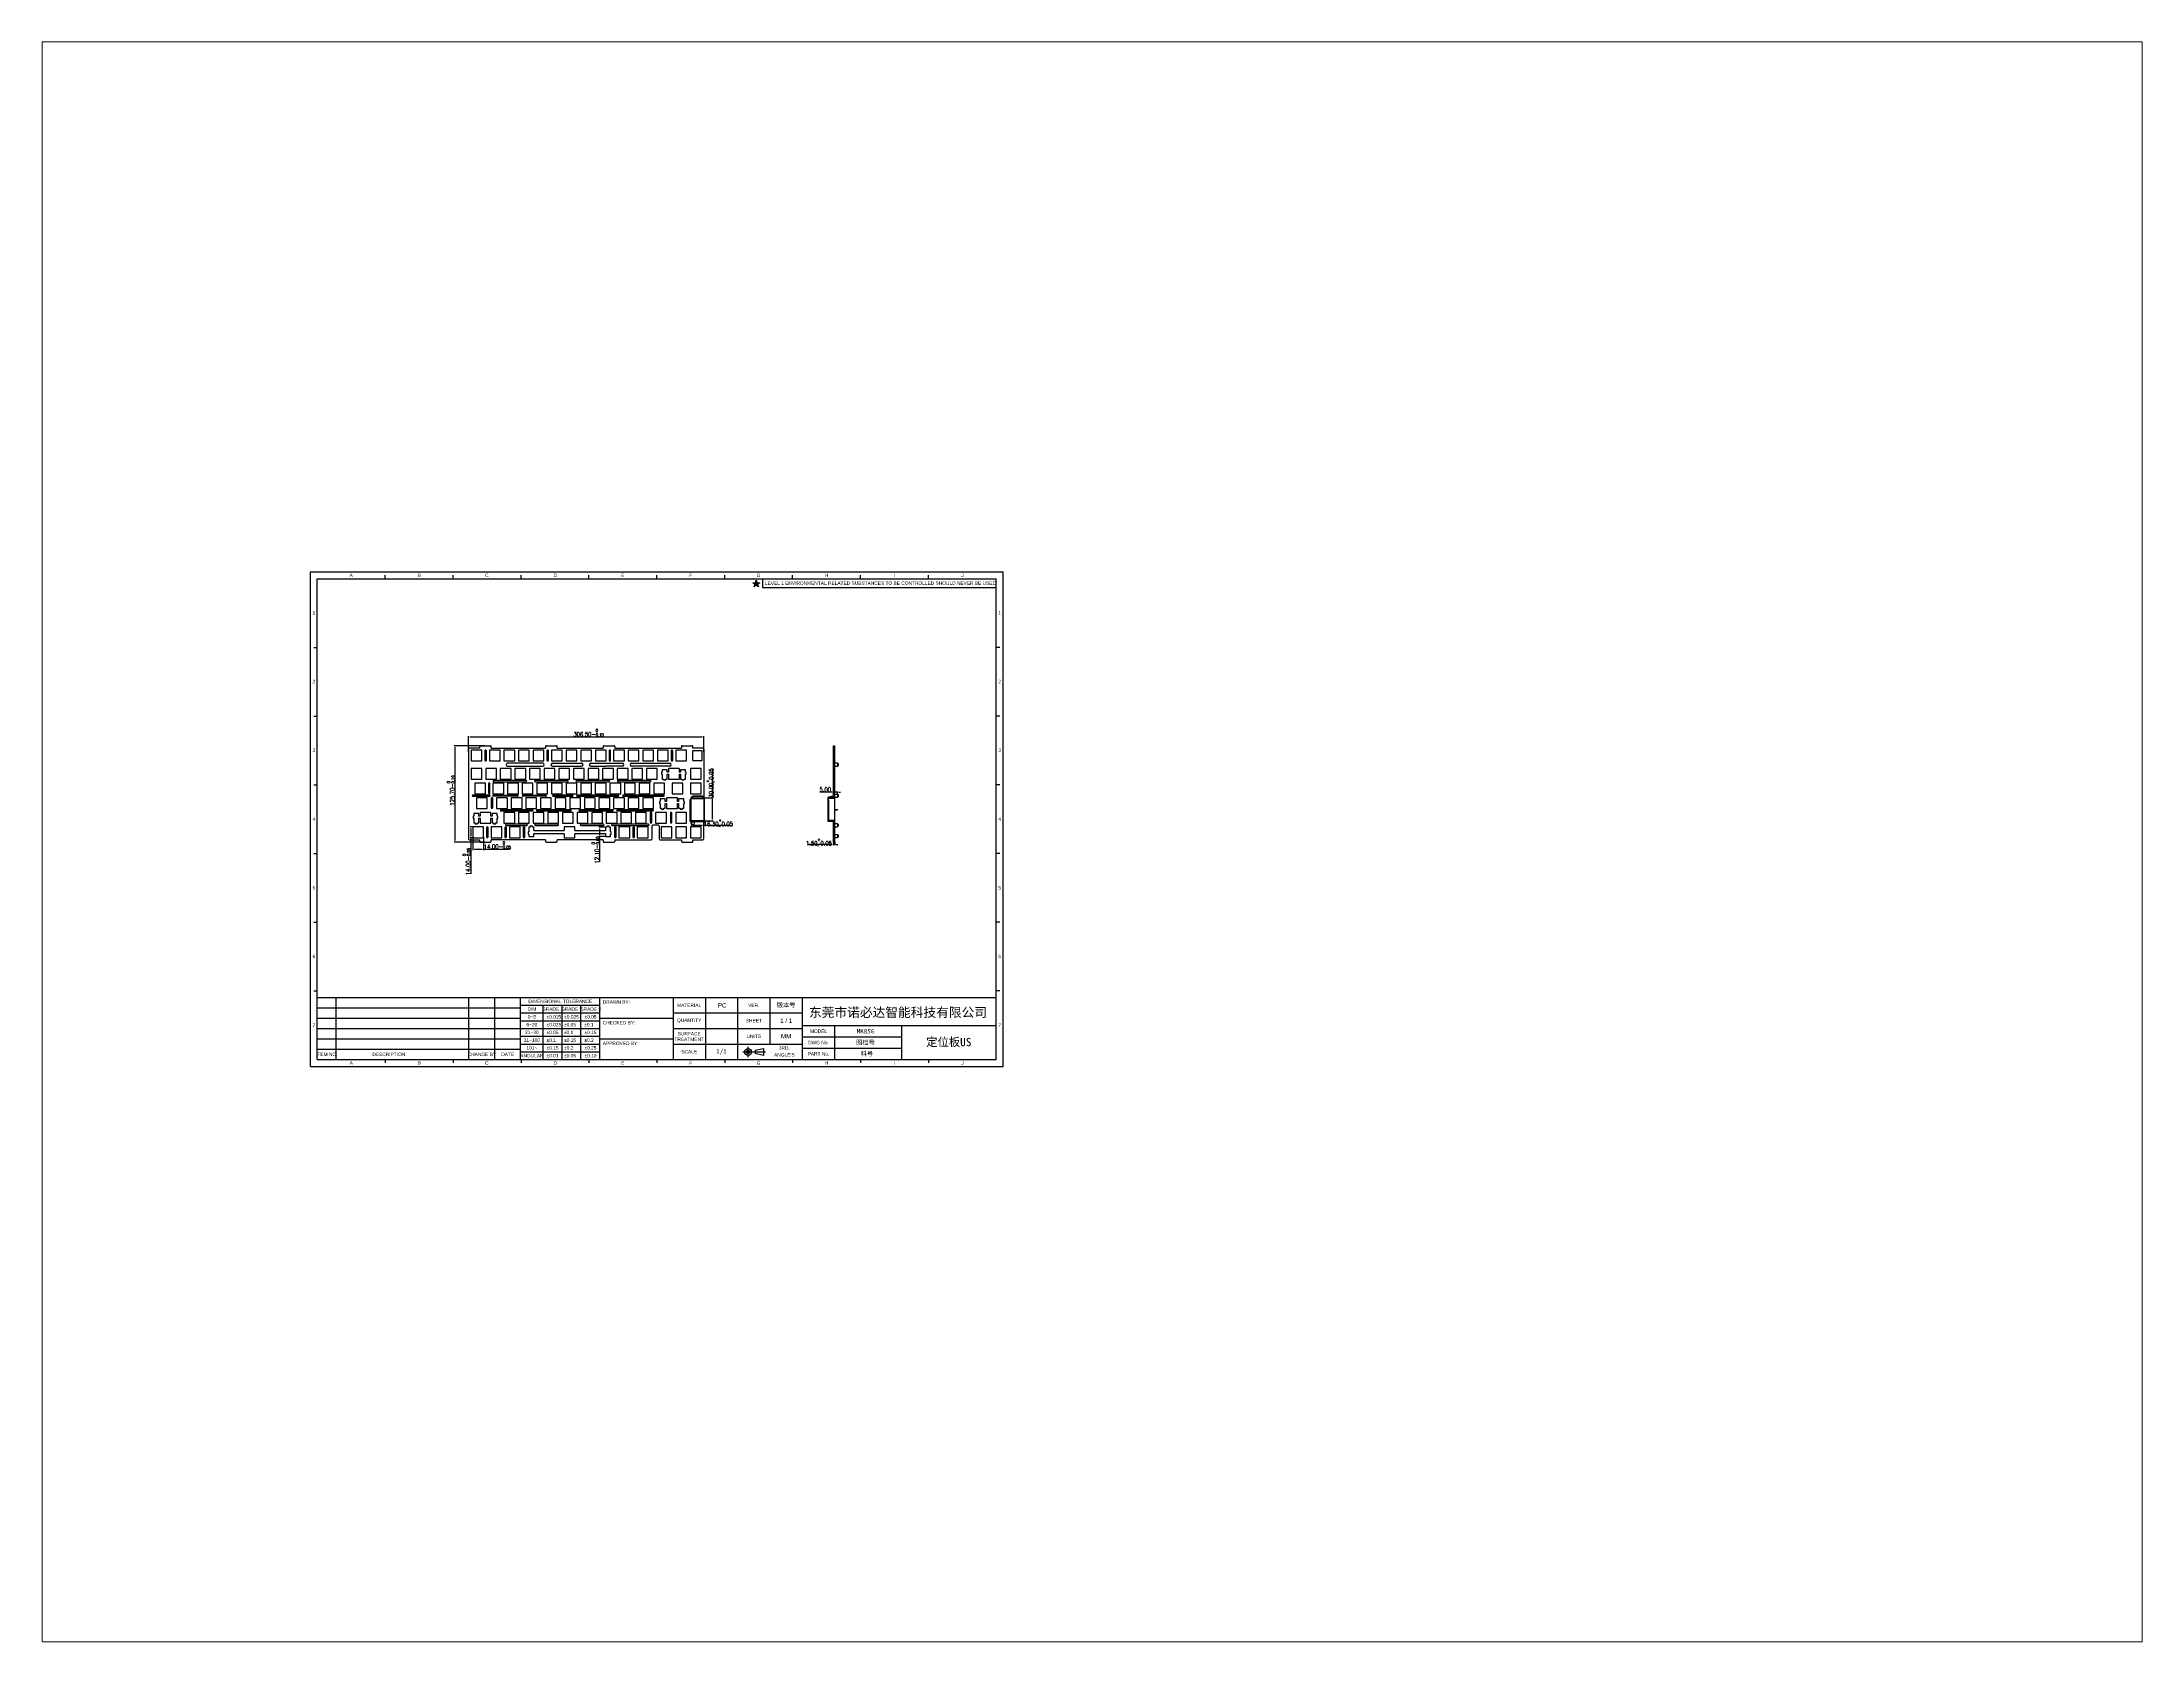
# Paper-space layout '布局1' of a CAD drawing. Header units: inches. Extents: x 1.05 to 9.45, y 0.8 to 7.2.
# The model-space entities are those that its viewports show. They can reach past a viewport. Long polylines and large blocks are cut down to what shows.
import ezdxf
from ezdxf.enums import TextEntityAlignment as Align

# ---------------------------------------------------------------- set-up
doc = ezdxf.new("R2010")
doc.units = ezdxf.units.IN
doc.header["$MEASUREMENT"] = 0
doc.linetypes.add('CENTER', pattern=[2, 1.25, -0.25, 0.25, -0.25])
doc.linetypes.add('DASHED', pattern=[0.75, 0.5, -0.25])
for name, color, linetype, lineweight in [('cen', 1, 'CENTER', 13), ('Contour', 7, 'Continuous', 25), ('Hidden', 130, 'DASHED', 13)]:
    doc.layers.add(name, color=color, linetype=linetype, lineweight=lineweight)
doc.styles.add('Arial', font='arial.ttf')
doc.styles.add('SONGTI', font='')
doc.styles.add('TXT', font='txt.shx', dxfattribs={"width": 0.7})
doc.styles.get('SONGTI').set_extended_font_data('SimSun')
doc.dimstyles.new('1', dxfattribs={"dimtxt": 4, "dimasz": 2, "dimexe": 1, "dimexo": 0.625, "dimtad": 1, "dimzin": 1, "dimdsep": 46, "dimtxsty": 'TXT', "dimcen": 10, "dimadec": 0, "dimazin": 0, "dimtfac": 1, "dimtmove": 0, "dimatfit": 3, "dimfxl": 0, "dimarcsym": 0})

# ---------------------------------------------------------------- blocks, each defined once
blk = doc.blocks.new('*D84')
at = {"layer": 'cen', "color": 0, "lineweight": -2, "transparency": 16777216}
for p, q in [((-48.1, -829.6), (-48.1, -808.6)), ((-46.1, -809.6), (256.4, -809.6)), ((258.4, -829.6), (258.4, -808.6))]:
    blk.add_line(p, q, dxfattribs=at)
at = {"layer": 'cen', "color": 0, "transparency": 16777216}
for points in [[(-46.1, -809.3), (-46.1, -810), (-48.1, -809.6)], [(256.4, -809.3), (256.4, -810), (258.4, -809.6)]]:
    blk.add_solid(points, dxfattribs=at)
at = {"layer": 'Defpoints', "color": 0, "transparency": 16777216}
for p in [(258.4, -809.6), (-48.1, -830.2), (258.4, -830.2)]:
    blk.add_point(p, dxfattribs=at)
at = {"layer": 'cen', "color": 0, "transparency": 16777216, "insert": (108.4, -804.3), "char_height": 4, "width": 101.624, "attachment_point": 5, "style": 'TXT'}
blk.add_mtext('{\\H1.458x;306.50-\\H0.7x;\\S0^ 0.10;}', dxfattribs=at)
blk = doc.blocks.new('*D85')
at = {"layer": 'cen', "color": 0, "lineweight": -2, "transparency": 16777216}
for p, q in [((-26.7, -821.2), (-66.8, -821.2)), ((-65.8, -823.2), (-65.8, -944.9)), ((-26.7, -946.9), (-66.8, -946.9))]:
    blk.add_line(p, q, dxfattribs=at)
at = {"layer": 'cen', "color": 0, "transparency": 16777216}
for points in [[(-66.1, -823.2), (-65.4, -823.2), (-65.8, -821.2)], [(-66.1, -944.9), (-65.4, -944.9), (-65.8, -946.9)]]:
    blk.add_solid(points, dxfattribs=at)
at = {"layer": 'Defpoints', "color": 0, "transparency": 16777216}
for p in [(-26.1, -821.2), (-65.8, -946.9), (-26.1, -946.9)]:
    blk.add_point(p, dxfattribs=at)
at = {"layer": 'cen', "color": 0, "transparency": 16777216, "insert": (-71.1, -879.6), "char_height": 4, "width": 163.536, "attachment_point": 5, "rotation": 90, "style": 'TXT'}
blk.add_mtext('{\\H1.458x;125.70-\\H0.7x;\\S0^ 0.10;}', dxfattribs=at)
blk = doc.blocks.new('*D86')
at = {"layer": 'cen', "color": 0, "lineweight": -2, "transparency": 16777216}
for p, q in [((425.6, -949.9), (393.6, -949.9)), ((427.6, -947), (427.6, -950.9)), ((429.1, -949.9), (427.6, -949.9)), ((429.1, -947), (429.1, -950.9)), ((431.1, -949.9), (433.1, -949.9))]:
    blk.add_line(p, q, dxfattribs=at)
at = {"layer": 'cen', "color": 0, "transparency": 16777216}
for points in [[(425.6, -949.6), (425.6, -950.2), (427.6, -949.9)], [(431.1, -949.6), (431.1, -950.2), (429.1, -949.9)]]:
    blk.add_solid(points, dxfattribs=at)
at = {"layer": 'Defpoints', "color": 0, "transparency": 16777216}
for p in [(427.6, -946.4), (429.1, -946.4), (429.1, -949.9)]:
    blk.add_point(p, dxfattribs=at)
at = {"layer": 'cen', "color": 0, "transparency": 16777216, "insert": (408.6, -946.3), "char_height": 4, "width": 58.509, "attachment_point": 5, "style": 'TXT'}
blk.add_mtext('{\\H1.458x;1.50\\H0.7x;\\S+^ _;\\H1.42857x;0.05}', dxfattribs=at)
blk = doc.blocks.new('*D87')
at = {"layer": 'cen', "color": 0, "lineweight": -2, "transparency": 16777216}
for p, q in [((425.6, -881.7), (409.9, -881.7)), ((427.6, -883.8), (427.6, -880.7)), ((432.6, -881.7), (427.6, -881.7)), ((432.6, -883.8), (432.6, -880.7)), ((434.6, -881.7), (436.6, -881.7))]:
    blk.add_line(p, q, dxfattribs=at)
at = {"layer": 'cen', "color": 0, "transparency": 16777216}
for points in [[(425.6, -881.4), (425.6, -882.1), (427.6, -881.7)], [(434.6, -881.4), (434.6, -882.1), (432.6, -881.7)]]:
    blk.add_solid(points, dxfattribs=at)
at = {"layer": 'Defpoints', "color": 0, "transparency": 16777216}
for p in [(427.6, -881.7), (427.6, -884.4), (432.6, -884.4)]:
    blk.add_point(p, dxfattribs=at)
at = {"layer": 'cen', "color": 0, "transparency": 16777216, "insert": (416.8, -878.2), "char_height": 4, "attachment_point": 5, "style": 'TXT'}
blk.add_mtext('{\\H1.458x;5.00}', dxfattribs=at)
blk = doc.blocks.new('*D88')
at = {"layer": 'cen', "color": 0, "lineweight": -2, "transparency": 16777216}
for p, q in [((242.3, -919.5), (242.3, -925.7)), ((244.3, -924.7), (256.6, -924.7)), ((258.6, -919.5), (258.6, -925.7)), ((258.6, -924.7), (294.5, -924.7))]:
    blk.add_line(p, q, dxfattribs=at)
at = {"layer": 'cen', "color": 0, "transparency": 16777216}
for points in [[(244.3, -924.4), (244.3, -925.1), (242.3, -924.7)], [(256.6, -924.4), (256.6, -925.1), (258.6, -924.7)]]:
    blk.add_solid(points, dxfattribs=at)
at = {"layer": 'Defpoints', "color": 0, "transparency": 16777216}
for p in [(242.3, -918.9), (258.6, -918.9), (258.6, -924.7)]:
    blk.add_point(p, dxfattribs=at)
at = {"layer": 'cen', "color": 0, "transparency": 16777216, "insert": (277.6, -921.2), "char_height": 4, "width": 218.227, "attachment_point": 5, "style": 'TXT'}
blk.add_mtext('{\\H1.458x;16.30\\H0.7x;\\S+^ _;\\H1.42857x;0.05}', dxfattribs=at)
blk = doc.blocks.new('*D89')
at = {"layer": 'cen', "color": 0, "lineweight": -2, "transparency": 16777216}
for p, q in [((269.9, -889), (269.9, -852.2)), ((259.2, -889), (270.9, -889)), ((269.9, -916.9), (269.9, -891)), ((259.2, -918.9), (270.9, -918.9))]:
    blk.add_line(p, q, dxfattribs=at)
at = {"layer": 'cen', "color": 0, "transparency": 16777216}
for points in [[(269.5, -891), (270.2, -891), (269.9, -889)], [(269.5, -916.9), (270.2, -916.9), (269.9, -918.9)]]:
    blk.add_solid(points, dxfattribs=at)
at = {"layer": 'Defpoints', "color": 0, "transparency": 16777216}
for p in [(258.6, -889), (258.6, -918.9), (269.9, -918.9)]:
    blk.add_point(p, dxfattribs=at)
at = {"layer": 'cen', "color": 0, "transparency": 16777216, "insert": (266.3, -869.6), "char_height": 4, "width": 146.99, "attachment_point": 5, "rotation": 90, "style": 'TXT'}
blk.add_mtext('{\\H1.458x;30.00\\H0.7x;\\S+^ _;\\H1.42857x;0.05}', dxfattribs=at)
blk = doc.blocks.new('*D90')
at = {"layer": 'cen', "color": 0, "lineweight": -2, "transparency": 16777216}
for p, q in [((-40.7, -927.1), (-46.1, -927.1)), ((-45.1, -929.1), (-45.1, -939.1)), ((-40.7, -941.1), (-46.1, -941.1)), ((-45.1, -941.1), (-45.1, -988.1))]:
    blk.add_line(p, q, dxfattribs=at)
at = {"layer": 'cen', "color": 0, "transparency": 16777216}
for points in [[(-45.5, -929.1), (-44.8, -929.1), (-45.1, -927.1)], [(-45.5, -939.1), (-44.8, -939.1), (-45.1, -941.1)]]:
    blk.add_solid(points, dxfattribs=at)
at = {"layer": 'Defpoints', "color": 0, "transparency": 16777216}
for p in [(-40.1, -927.1), (-45.1, -941.1), (-40.1, -941.1)]:
    blk.add_point(p, dxfattribs=at)
at = {"layer": 'cen', "color": 0, "transparency": 16777216, "insert": (-50.5, -972.2), "char_height": 4, "width": 73.021, "attachment_point": 5, "rotation": 90, "style": 'TXT'}
blk.add_mtext('{\\H1.458x;14.00-\\H0.7x;\\S0^ 0.05;}', dxfattribs=at)
blk = doc.blocks.new('*D91')
at = {"layer": 'cen', "color": 0, "lineweight": -2, "transparency": 16777216}
for p, q in [((-42.4, -939.8), (-42.4, -957.1)), ((-40.4, -956.1), (-30.4, -956.1)), ((-28.4, -939.8), (-28.4, -957.1)), ((-28.4, -956.1), (5.4, -956.1))]:
    blk.add_line(p, q, dxfattribs=at)
at = {"layer": 'cen', "color": 0, "transparency": 16777216}
for points in [[(-40.4, -955.8), (-40.4, -956.4), (-42.4, -956.1)], [(-30.4, -955.8), (-30.4, -956.4), (-28.4, -956.1)]]:
    blk.add_solid(points, dxfattribs=at)
at = {"layer": 'Defpoints', "color": 0, "transparency": 16777216}
for p in [(-42.4, -939.2), (-28.4, -939.2), (-28.4, -956.1)]:
    blk.add_point(p, dxfattribs=at)
at = {"layer": 'cen', "color": 0, "transparency": 16777216, "insert": (-10.5, -950.7), "char_height": 4, "width": 50.45, "attachment_point": 5, "style": 'TXT'}
blk.add_mtext('{\\H1.458x;14.00-\\H0.7x;\\S0^ 0.05;}', dxfattribs=at)
blk = doc.blocks.new('*D92')
at = {"layer": 'cen', "color": 0, "lineweight": -2, "transparency": 16777216}
for p, q in [((129.7, -927.4), (121.8, -927.4)), ((122.8, -929.4), (122.8, -937.5)), ((129.7, -939.5), (121.8, -939.5)), ((122.8, -939.5), (122.8, -972.4))]:
    blk.add_line(p, q, dxfattribs=at)
at = {"layer": 'cen', "color": 0, "transparency": 16777216}
for points in [[(122.4, -929.4), (123.1, -929.4), (122.8, -927.4)], [(122.4, -937.5), (123.1, -937.5), (122.8, -939.5)]]:
    blk.add_solid(points, dxfattribs=at)
at = {"layer": 'Defpoints', "color": 0, "transparency": 16777216}
for p in [(130.4, -927.4), (122.8, -939.5), (130.4, -939.5)]:
    blk.add_point(p, dxfattribs=at)
at = {"layer": 'cen', "color": 0, "transparency": 16777216, "insert": (117.4, -957), "char_height": 4, "width": 74.209, "attachment_point": 5, "rotation": 90, "style": 'TXT'}
blk.add_mtext('{\\H1.458x;12.10-\\H0.7x;\\S0^ 0.05;}', dxfattribs=at)

msp = doc.modelspace()

# ---------------------------------------------------------------- hatches: boundary and pattern name
msp.add_hatch(color=256).paths.add_polyline_path([(328.71, -610.85), (331.57, -608.772), (328.035, -608.772), (326.943, -605.41), (325.85, -608.772), (322.315, -608.772), (325.175, -610.85), (324.083, -614.212), (326.943, -612.134), (329.802, -614.212)])

# ---------------------------------------------------------------- linework, layer by layer
for p, q in [((-254.021, -1239.048), (-254.021, -594.641)), ((-254.021, -594.641), (648.598, -594.641)), ((-156.574, -603.622), (-156.574, -599.132)), ((-68.109, -603.622), (-68.109, -599.132)), ((20.357, -603.622), (20.357, -599.132)), ((108.823, -603.622), (108.823, -599.132)), ((197.288, -603.622), (197.288, -599.132)), ((285.754, -603.622), (285.754, -599.132)), ((374.22, -603.622), (374.22, -599.132)), ((462.685, -603.622), (462.685, -599.132)), ((551.151, -603.622), (551.151, -599.132)), ((648.598, -1239.048), (648.598, -594.641)), ((-245.04, -1230.067), (-245.04, -603.622)), ((-245.04, -603.622), (639.616, -603.622)), ((334.799, -603.809), (334.799, -615.036)), ((334.799, -615.036), (639.616, -615.036)), ((639.616, -1230.067), (639.616, -603.622)), ((-249.53, -693.114), (-245.04, -693.114)), ((644.107, -693.114), (639.616, -693.114)), ((-249.53, -782.607), (-245.04, -782.607)), ((644.107, -782.607), (639.616, -782.607)), ((-249.53, -872.099), (-245.04, -872.099)), ((644.107, -872.099), (639.616, -872.099)), ((-249.53, -961.591), (-245.04, -961.591)), ((644.107, -961.591), (639.616, -961.591)), ((-249.53, -1051.083), (-245.04, -1051.083)), ((644.107, -1051.083), (639.616, -1051.083)), ((-249.53, -1140.575), (-245.04, -1140.575)), ((644.107, -1140.575), (639.616, -1140.575)), ((-245.04, -1149.235), (639.616, -1149.235)), ((-245.04, -1162.707), (19.908, -1162.707)), ((-245.04, -1176.179), (19.908, -1176.179)), ((-220.341, -1230.067), (-220.341, -1149.235)), ((-47.452, -1230.067), (-47.452, -1149.235)), ((-13.772, -1230.067), (-13.772, -1149.235)), ((19.908, -1230.067), (19.908, -1149.235)), ((19.908, -1159.339), (123.193, -1159.339)), ((19.908, -1169.443), (123.193, -1169.443)), ((49.097, -1230.067), (49.097, -1159.339)), ((73.796, -1230.067), (73.796, -1159.339)), ((98.494, -1230.067), (98.494, -1159.339)), ((123.193, -1230.067), (123.193, -1149.235)), ((123.193, -1176.179), (218.413, -1176.179)), ((218.413, -1149.235), (218.413, -1230.067)), ((218.413, -1169.443), (386.893, -1169.443)), ((260.533, -1149.235), (260.533, -1230.067)), ((302.653, -1149.235), (302.653, -1230.067)), ((344.773, -1149.235), (344.773, -1209.859)), ((386.893, -1149.235), (386.893, -1230.067)), ((-245.04, -1189.651), (19.908, -1189.651)), ((-245.04, -1203.123), (19.908, -1203.123)), ((19.908, -1179.547), (123.193, -1179.547)), ((19.908, -1189.651), (123.193, -1189.651)), ((19.908, -1199.755), (123.193, -1199.755)), ((123.193, -1203.123), (218.413, -1203.123)), ((218.413, -1189.651), (386.893, -1189.651)), ((386.893, -1185.858), (639.616, -1185.858)), ((386.893, -1200.594), (515.94, -1200.594)), ((429.013, -1185.858), (429.013, -1230.067)), ((515.94, -1185.858), (515.94, -1230.067)), ((-245.04, -1216.595), (19.908, -1216.595)), ((-245.04, -1230.067), (639.616, -1230.067)), ((-156.574, -1230.067), (-156.574, -1234.557)), ((-68.109, -1230.067), (-68.109, -1234.557)), ((19.908, -1209.859), (123.193, -1209.859)), ((19.908, -1219.963), (123.193, -1219.963)), ((20.357, -1230.067), (20.357, -1234.557)), ((108.823, -1230.067), (108.823, -1234.557)), ((197.288, -1230.067), (197.288, -1234.557)), ((218.413, -1209.859), (386.893, -1209.859)), ((285.754, -1230.067), (285.754, -1234.557)), ((309.554, -1220.168), (338.743, -1220.168)), ((316.29, -1226.904), (316.29, -1213.432)), ((325.271, -1217.922), (336.498, -1215.677)), ((325.271, -1217.922), (325.271, -1222.413)), ((336.498, -1224.658), (325.271, -1222.413)), ((336.498, -1215.677), (336.498, -1224.658)), ((374.22, -1230.067), (374.22, -1234.557)), ((386.893, -1215.33), (515.94, -1215.33)), ((462.685, -1230.067), (462.685, -1234.557)), ((551.151, -1230.067), (551.151, -1234.557)), ((-254.021, -1239.048), (648.598, -1239.048))]:
    msp.add_line(p, q)
at = {"color": 7, "linetype": 'Continuous'}
for p, q in [((-48.075, -825.514), (-48.074, -942.616)), ((-33.575, -824.514), (-47.075, -824.514)), ((-44.717, -827.059), (-44.717, -841.059)), ((-30.717, -827.059), (-44.717, -827.059)), ((-44.717, -841.059), (-30.717, -841.059)), ((-33.575, -822.209), (-33.575, -824.514)), ((-32.575, -821.209), (-19.575, -821.209)), ((-30.717, -841.059), (-30.717, -827.059)), ((-26.811, -828.059), (-26.811, -840.059)), ((-24.811, -840.059), (-24.811, -828.059)), ((-20.907, -827.059), (-20.907, -841.059)), ((-6.907, -827.059), (-20.907, -827.059)), ((-20.907, -841.059), (-6.907, -841.059)), ((-18.575, -824.509), (-18.575, -822.209)), ((-18.575, -824.509), (52.425, -824.509)), ((-6.907, -841.059), (-6.907, -827.059)), ((-1.857, -827.059), (-1.857, -841.059)), ((12.143, -827.059), (-1.857, -827.059)), ((-1.857, -841.059), (12.143, -841.059)), ((48.666, -844.079), (2.961, -844.079)), ((2.961, -847.891), (48.666, -847.891)), ((12.143, -841.059), (12.143, -827.059)), ((17.193, -827.059), (17.193, -841.059)), ((31.193, -827.059), (17.193, -827.059)), ((17.193, -841.059), (31.193, -841.059)), ((31.193, -841.059), (31.193, -827.059)), ((36.243, -827.059), (36.243, -841.059)), ((50.243, -827.059), (36.243, -827.059)), ((36.243, -841.059), (50.243, -841.059)), ((50.243, -841.059), (50.243, -827.059)), ((52.425, -822.209), (52.425, -824.509)), ((53.425, -821.209), (66.425, -821.209)), ((54.148, -828.05), (54.148, -840.05)), ((56.148, -840.05), (56.148, -828.05)), ((60.053, -827.059), (60.053, -841.059)), ((74.053, -827.059), (60.053, -827.059)), ((60.053, -841.059), (74.053, -841.059)), ((61.342, -844.079), (99.341, -844.079)), ((61.342, -847.891), (99.341, -847.891)), ((67.425, -824.509), (67.425, -822.209)), ((67.425, -824.509), (127.425, -824.509)), ((74.053, -841.059), (74.053, -827.059)), ((79.103, -827.059), (79.103, -841.059)), ((93.103, -827.059), (79.103, -827.059)), ((79.103, -841.059), (93.103, -841.059)), ((93.103, -841.059), (93.103, -827.059)), ((98.153, -827.059), (98.153, -841.059)), ((112.153, -827.059), (98.153, -827.059)), ((98.153, -841.059), (112.153, -841.059)), ((111.279, -844.079), (152.486, -844.079)), ((111.279, -847.891), (130.649, -847.891)), ((112.153, -841.059), (112.153, -827.059)), ((117.203, -827.059), (117.203, -841.059)), ((131.203, -827.059), (117.203, -827.059)), ((117.203, -841.059), (131.203, -841.059)), ((127.425, -822.209), (127.425, -824.509)), ((128.425, -821.209), (141.425, -821.209)), ((152.486, -847.851), (131.037, -847.851)), ((131.203, -841.059), (131.203, -827.059)), ((135.108, -828.05), (135.108, -840.05)), ((137.108, -840.05), (137.108, -828.05)), ((155.013, -827.058), (141.013, -827.059)), ((141.013, -827.059), (141.013, -841.059)), ((141.013, -841.059), (155.013, -841.058)), ((142.425, -822.209), (142.425, -824.509)), ((142.425, -824.509), (229.383, -824.509)), ((155.013, -841.058), (155.013, -827.058)), ((160.063, -827.058), (160.063, -841.058)), ((174.063, -827.058), (160.063, -827.058)), ((160.063, -841.058), (174.063, -841.058)), ((164.384, -844.078), (214.169, -844.078)), ((214.169, -847.851), (164.384, -847.851)), ((174.063, -841.058), (174.063, -827.058)), ((193.113, -827.058), (179.113, -827.058)), ((179.113, -827.058), (179.113, -841.058)), ((179.113, -841.058), (193.113, -841.058)), ((193.113, -841.058), (193.113, -827.058)), ((212.163, -827.058), (198.163, -827.058)), ((198.163, -827.058), (198.163, -841.058)), ((198.163, -841.058), (212.163, -841.058)), ((212.163, -841.058), (212.163, -827.058)), ((216.066, -828.05), (216.066, -840.05)), ((218.066, -840.05), (218.066, -828.05)), ((235.97, -827.058), (221.97, -827.058)), ((221.97, -827.058), (221.97, -841.058)), ((221.97, -841.058), (235.97, -841.058)), ((229.383, -822.208), (229.383, -824.509)), ((230.383, -821.208), (243.383, -821.208)), ((235.97, -841.058), (235.97, -827.058)), ((243.95, -828.39), (243.95, -839.89)), ((244.383, -824.509), (244.383, -822.208)), ((257.383, -824.508), (244.383, -824.509)), ((255.95, -827.89), (244.45, -827.89)), ((244.45, -840.39), (255.95, -840.39)), ((256.45, -839.89), (256.45, -828.39)), ((258.383, -825.508), (258.383, -888.179)), ((427.617, -888.179), (427.617, -821.208)), ((427.617, -821.208), (429.117, -821.208)), ((427.617, -822.208), (429.117, -822.208)), ((427.617, -824.508), (429.117, -824.508)), ((427.617, -825.508), (429.117, -825.508)), ((429.117, -946.921), (429.117, -821.208)), ((429.117, -843.717), (432.617, -843.717)), ((429.117, -847.717), (432.617, -847.717)), ((432.617, -843.718), (432.617, -847.717)), ((432.617, -844.217), (433.617, -844.217)), ((432.617, -847.217), (433.617, -847.217)), ((433.617, -844.217), (433.617, -847.217)), ((433.817, -844.417), (433.617, -844.217)), ((433.817, -847.017), (433.617, -847.217)), ((433.817, -844.417), (433.817, -847.017)), ((-44.791, -850.879), (-44.791, -864.879)), ((-30.791, -850.879), (-44.791, -850.879)), ((-44.791, -864.879), (-30.791, -864.879)), ((-39.968, -869.929), (-39.968, -883.929)), ((-25.968, -869.929), (-39.968, -869.929)), ((-30.791, -864.879), (-30.791, -850.879)), ((-25.968, -883.929), (-25.968, -869.929)), ((-25.671, -850.879), (-25.671, -864.879)), ((-11.671, -850.879), (-25.671, -850.879)), ((-25.671, -864.879), (-11.671, -864.879)), ((-22.049, -870.771), (-22.049, -882.771)), ((-20.048, -882.771), (-20.048, -870.771)), ((-16.156, -869.929), (-16.155, -883.929)), ((-2.156, -869.929), (-16.156, -869.929)), ((27.128, -866.691), (-15.372, -866.691)), ((-15.372, -868.191), (27.128, -868.191)), ((-11.671, -864.879), (-11.671, -850.879)), ((-6.621, -850.879), (-6.621, -864.879)), ((7.379, -850.879), (-6.621, -850.879)), ((-6.621, -864.879), (7.379, -864.879)), ((-2.155, -883.929), (-2.156, -869.929)), ((2.895, -869.929), (2.895, -883.929)), ((16.895, -869.929), (2.895, -869.929)), ((7.379, -864.879), (7.379, -850.879)), ((12.43, -850.879), (12.43, -864.879)), ((26.43, -850.879), (12.43, -850.879)), ((12.43, -864.879), (26.43, -864.879)), ((16.895, -883.929), (16.895, -869.929)), ((21.945, -869.929), (21.945, -883.929)), ((35.945, -869.929), (21.945, -869.929)), ((26.43, -864.879), (26.43, -850.879)), ((31.48, -850.879), (31.48, -864.879)), ((45.48, -850.879), (31.48, -850.879)), ((31.48, -864.879), (45.48, -864.879)), ((35.945, -883.929), (35.945, -869.929)), ((81.128, -866.691), (38.628, -866.691)), ((38.628, -868.191), (81.128, -868.191)), ((40.995, -869.929), (40.995, -883.929)), ((54.995, -869.929), (40.995, -869.929)), ((45.48, -864.879), (45.48, -850.879)), ((50.53, -850.879), (50.53, -864.879)), ((64.53, -850.879), (50.53, -850.879)), ((50.53, -864.879), (64.53, -864.879)), ((54.995, -883.929), (54.995, -869.929)), ((60.045, -869.929), (60.045, -883.929)), ((74.045, -869.929), (60.045, -869.929)), ((64.53, -864.879), (64.53, -850.879)), ((69.58, -850.879), (69.58, -864.879)), ((83.58, -850.879), (69.58, -850.879)), ((69.58, -864.879), (83.58, -864.879)), ((74.045, -883.929), (74.045, -869.929)), ((79.095, -869.929), (79.095, -883.929)), ((93.095, -869.929), (79.095, -869.929)), ((83.58, -864.879), (83.58, -850.879)), ((88.63, -850.879), (88.63, -864.879)), ((102.63, -850.879), (88.63, -850.879)), ((88.63, -864.879), (102.63, -864.879)), ((135.128, -866.691), (92.628, -866.691)), ((92.628, -868.191), (135.128, -868.191)), ((93.095, -883.929), (93.095, -869.929)), ((98.145, -869.929), (98.145, -883.929)), ((112.145, -869.929), (98.145, -869.929)), ((102.63, -864.879), (102.63, -850.879)), ((107.68, -850.879), (107.68, -864.879)), ((121.68, -850.879), (107.68, -850.879)), ((107.68, -864.879), (121.68, -864.879)), ((112.145, -883.929), (112.145, -869.929)), ((117.195, -869.929), (117.195, -883.929)), ((131.195, -869.929), (117.195, -869.929)), ((121.68, -864.879), (121.68, -850.879)), ((126.73, -850.879), (126.73, -864.879)), ((140.73, -850.879), (126.73, -850.879)), ((126.73, -864.879), (140.73, -864.879)), ((131.195, -883.929), (131.195, -869.929)), ((150.245, -869.929), (136.245, -869.929)), ((136.245, -869.929), (136.245, -883.929)), ((140.73, -864.879), (140.73, -850.879)), ((159.78, -850.879), (145.78, -850.879)), ((145.78, -850.879), (145.78, -864.879)), ((145.78, -864.879), (159.78, -864.879)), ((189.128, -866.691), (146.628, -866.691)), ((146.628, -868.191), (189.128, -868.191)), ((150.245, -883.929), (150.245, -869.929)), ((169.295, -869.929), (155.295, -869.929)), ((155.295, -869.929), (155.295, -883.929)), ((159.78, -864.879), (159.78, -850.879)), ((178.83, -850.879), (164.83, -850.879)), ((164.83, -850.879), (164.83, -864.879)), ((164.83, -864.879), (178.83, -864.879)), ((169.295, -883.929), (169.295, -869.929)), ((188.345, -869.929), (174.345, -869.929)), ((174.345, -869.929), (174.345, -883.929)), ((178.83, -864.879), (178.83, -850.879)), ((197.88, -850.878), (183.88, -850.879)), ((183.88, -850.879), (183.88, -864.879)), ((183.88, -864.879), (197.88, -864.878)), ((188.345, -883.929), (188.345, -869.929)), ((207.395, -869.929), (193.395, -869.929)), ((193.395, -869.929), (193.395, -883.929)), ((197.88, -864.878), (197.88, -850.878)), ((204.13, -855.678), (203.28, -855.678)), ((203.28, -855.678), (203.28, -858.478)), ((203.28, -858.478), (204.13, -858.478)), ((210.78, -852.478), (204.13, -852.478)), ((204.13, -852.478), (204.13, -855.678)), ((204.13, -858.478), (204.13, -864.578)), ((204.13, -864.578), (205.955, -864.578)), ((205.955, -864.578), (205.955, -865.778)), ((205.955, -865.778), (208.955, -865.778)), ((207.395, -883.929), (207.395, -869.929)), ((208.955, -864.578), (210.78, -864.578)), ((208.955, -865.778), (208.955, -864.578)), ((210.78, -855.678), (210.78, -852.478)), ((212.455, -855.678), (210.78, -855.678)), ((210.78, -858.478), (212.455, -858.478)), ((210.78, -864.578), (210.78, -858.478)), ((226.385, -850.878), (212.455, -850.878)), ((212.455, -850.878), (212.455, -855.678)), ((212.455, -858.478), (212.455, -864.878)), ((212.455, -864.878), (226.385, -864.878)), ((231.217, -869.928), (217.217, -869.928)), ((217.217, -869.928), (217.217, -883.928)), ((226.385, -850.878), (226.385, -855.678)), ((228.06, -855.678), (226.385, -855.678)), ((226.385, -858.478), (228.06, -858.478)), ((226.385, -858.478), (226.385, -864.878)), ((234.71, -852.478), (228.06, -852.478)), ((228.06, -852.478), (228.06, -855.678)), ((228.06, -858.478), (228.06, -864.578)), ((228.06, -864.578), (229.885, -864.578)), ((229.885, -864.578), (229.885, -865.778)), ((229.885, -865.778), (232.885, -865.778)), ((231.217, -883.928), (231.217, -869.928)), ((232.885, -864.578), (234.71, -864.578)), ((232.885, -865.778), (232.885, -864.578)), ((234.71, -855.678), (234.71, -852.478)), ((235.56, -855.678), (234.71, -855.678)), ((234.71, -858.478), (235.56, -858.478)), ((234.71, -864.578), (234.71, -858.478)), ((235.56, -858.478), (235.56, -855.678)), ((255.02, -850.878), (241.02, -850.878)), ((241.02, -850.878), (241.02, -864.878)), ((241.02, -864.878), (255.02, -864.878)), ((255.02, -869.928), (241.02, -869.928)), ((241.02, -869.928), (241.02, -883.928)), ((255.02, -864.878), (255.02, -850.878)), ((255.02, -883.928), (255.02, -869.928)), ((-20.588, -885.621), (-42.475, -885.621)), ((-42.475, -887.121), (-20.588, -887.121)), ((-39.968, -883.929), (-25.968, -883.929)), ((-37.587, -888.979), (-37.587, -902.979)), ((-23.587, -888.979), (-37.587, -888.979)), ((-23.587, -902.979), (-23.587, -888.979)), ((-18.477, -889.821), (-18.477, -901.821)), ((-16.476, -901.821), (-16.476, -889.821)), ((-16.155, -883.929), (-2.155, -883.929)), ((-15.712, -885.621), (15.978, -885.621)), ((15.978, -887.121), (-15.712, -887.121)), ((-11.393, -888.979), (-11.393, -902.979)), ((2.607, -888.979), (-11.393, -888.979)), ((2.607, -902.979), (2.607, -888.979)), ((2.895, -883.929), (16.895, -883.929)), ((7.657, -888.979), (7.657, -902.979)), ((21.657, -888.979), (7.657, -888.979)), ((21.657, -902.979), (21.657, -888.979)), ((21.945, -883.929), (35.945, -883.929)), ((22.761, -885.621), (52.688, -885.621)), ((52.688, -887.121), (22.761, -887.121)), ((26.707, -888.979), (26.707, -902.979)), ((40.707, -888.979), (26.707, -888.979)), ((40.707, -902.979), (40.707, -888.979)), ((40.995, -883.929), (54.995, -883.929)), ((45.757, -888.979), (45.757, -902.979)), ((59.757, -888.979), (45.757, -888.979)), ((59.757, -902.979), (59.757, -888.979)), ((60.045, -883.929), (74.045, -883.929)), ((87.53, -885.621), (62.188, -885.621)), ((62.188, -887.121), (87.53, -887.121)), ((64.807, -888.979), (64.807, -902.979)), ((78.807, -888.979), (64.807, -888.979)), ((78.807, -902.979), (78.807, -888.979)), ((79.095, -883.929), (93.095, -883.929)), ((83.857, -888.979), (83.857, -902.979)), ((97.857, -888.979), (83.857, -888.979)), ((146.909, -885.621), (93.53, -885.621)), ((93.53, -887.121), (146.909, -887.121)), ((97.857, -902.979), (97.857, -888.979)), ((98.145, -883.929), (112.145, -883.929)), ((102.907, -888.979), (102.907, -902.979)), ((116.907, -888.979), (102.907, -888.979)), ((116.907, -902.979), (116.907, -888.979)), ((117.195, -883.929), (131.195, -883.929)), ((135.957, -888.979), (121.957, -888.979)), ((121.957, -888.979), (121.957, -902.979)), ((135.957, -902.979), (135.957, -888.979)), ((136.245, -883.929), (150.245, -883.929)), ((155.007, -888.979), (141.007, -888.979)), ((141.007, -888.979), (141.007, -902.979)), ((206.288, -885.621), (153.488, -885.621)), ((153.488, -887.121), (206.288, -887.121)), ((155.007, -902.979), (155.007, -888.979)), ((155.295, -883.929), (169.295, -883.929)), ((174.057, -888.978), (160.057, -888.979)), ((160.057, -888.979), (160.057, -902.979)), ((174.057, -902.978), (174.057, -888.978)), ((174.345, -883.929), (188.345, -883.929)), ((193.107, -888.978), (179.107, -888.978)), ((179.107, -888.978), (179.107, -902.978)), ((193.107, -902.978), (193.107, -888.978)), ((193.395, -883.929), (207.395, -883.929)), ((201.74, -893.779), (200.89, -893.779)), ((200.89, -893.779), (200.89, -896.579)), ((200.89, -896.579), (201.74, -896.579)), ((208.39, -890.579), (201.74, -890.579)), ((201.74, -890.579), (201.74, -893.779)), ((201.74, -896.579), (201.74, -902.679)), ((201.74, -902.679), (203.565, -902.679)), ((203.565, -902.679), (203.565, -903.879)), ((206.565, -902.679), (208.39, -902.679)), ((206.565, -903.879), (206.565, -902.679)), ((208.39, -893.779), (208.39, -890.579)), ((210.065, -893.779), (208.39, -893.779)), ((208.39, -896.579), (210.065, -896.579)), ((208.39, -902.679), (208.39, -896.579)), ((224.065, -888.978), (210.065, -888.978)), ((210.065, -888.978), (210.065, -893.779)), ((210.065, -896.579), (210.065, -902.978)), ((217.217, -883.928), (231.217, -883.928)), ((224.065, -893.779), (224.065, -888.978)), ((225.74, -893.779), (224.065, -893.779)), ((224.065, -896.579), (225.74, -896.579)), ((224.065, -902.978), (224.065, -896.579)), ((232.39, -890.579), (225.74, -890.579)), ((225.74, -890.579), (225.74, -893.779)), ((225.74, -896.579), (225.74, -902.679)), ((225.74, -902.679), (227.56, -902.679)), ((227.56, -902.679), (227.56, -903.879)), ((230.57, -902.679), (232.39, -902.679)), ((230.57, -903.879), (230.57, -902.679)), ((232.39, -893.779), (232.39, -890.579)), ((233.24, -893.779), (232.39, -893.779)), ((232.39, -896.579), (233.24, -896.579)), ((232.39, -902.679), (232.39, -896.579)), ((233.24, -896.579), (233.24, -893.779)), ((240.531, -891.774), (240.461, -891.774)), ((240.461, -891.774), (240.461, -918.914)), ((240.531, -891.774), (240.531, -918.914)), ((241.02, -883.928), (255.02, -883.928)), ((241.361, -891.774), (242.261, -891.774)), ((241.361, -891.774), (241.361, -919.194)), ((241.531, -889.404), (241.461, -889.404)), ((241.461, -889.404), (241.461, -890.774)), ((241.531, -889.404), (241.531, -890.847)), ((242.261, -888.954), (243.581, -888.954)), ((242.261, -918.914), (242.261, -888.954)), ((243.581, -888.154), (242.711, -888.154)), ((242.711, -888.224), (242.711, -888.154)), ((243.581, -888.224), (242.711, -888.224)), ((243.581, -887.954), (257.581, -887.954)), ((243.581, -889.954), (243.581, -887.954)), ((243.581, -889.954), (257.581, -889.954)), ((256.908, -886.954), (244.324, -886.954)), ((257.581, -889.954), (257.581, -887.954)), ((258.131, -888.154), (257.581, -888.154)), ((258.131, -888.224), (257.581, -888.224)), ((257.581, -888.954), (258.581, -888.954)), ((258.131, -888.224), (258.131, -888.154)), ((258.581, -888.954), (258.581, -918.914)), ((258.581, -891.774), (259.381, -891.774)), ((259.311, -889.404), (259.381, -889.404)), ((259.311, -891.774), (259.311, -889.404)), ((259.381, -918.664), (259.381, -889.404)), ((420.417, -888.224), (420.487, -888.154)), ((420.417, -919.844), (420.417, -888.224)), ((420.417, -889.404), (429.117, -889.404)), ((421.517, -891.774), (420.417, -891.774)), ((420.487, -891.774), (420.487, -888.154)), ((424.617, -888.154), (420.487, -888.154)), ((421.517, -919.194), (421.517, -891.774)), ((424.617, -888.179), (424.617, -886.954)), ((424.617, -886.954), (427.617, -886.954)), ((424.617, -888.179), (429.117, -888.179)), ((429.117, -884.429), (432.617, -884.429)), ((429.117, -888.429), (432.617, -888.429)), ((432.617, -884.429), (432.617, -888.429)), ((432.617, -884.929), (433.617, -884.929)), ((432.617, -887.929), (433.617, -887.929)), ((433.817, -885.129), (433.617, -884.929)), ((433.617, -884.929), (433.617, -887.929)), ((433.817, -887.729), (433.617, -887.929)), ((433.817, -885.129), (433.817, -887.729)), ((-42.35, -927.079), (-42.35, -941.079)), ((-28.35, -927.079), (-42.35, -927.079)), ((-41.998, -912.829), (-41.998, -915.629)), ((-41.148, -912.829), (-41.998, -912.829)), ((-41.998, -915.629), (-41.148, -915.629)), ((-41.148, -909.629), (-41.148, -912.829)), ((-34.498, -909.629), (-41.148, -909.629)), ((-41.148, -915.629), (-41.148, -921.729)), ((-41.148, -921.729), (-39.323, -921.729)), ((-39.323, -921.729), (-39.323, -922.929)), ((-39.323, -922.929), (-36.323, -922.929)), ((-37.587, -902.979), (-23.587, -902.979)), ((-36.323, -922.929), (-36.323, -921.729)), ((-36.323, -921.729), (-34.498, -921.729)), ((-34.498, -912.829), (-34.498, -909.629)), ((-32.823, -912.829), (-34.498, -912.829)), ((-34.498, -921.729), (-34.498, -915.629)), ((-34.498, -915.629), (-32.823, -915.629)), ((-32.823, -908.029), (-32.823, -912.829)), ((-18.823, -908.029), (-32.823, -908.029)), ((-32.823, -915.629), (-32.823, -922.029)), ((-32.823, -922.029), (-18.823, -922.029)), ((-28.35, -941.079), (-28.35, -927.079)), ((-24.43, -927.921), (-24.43, -939.921)), ((-22.429, -939.921), (-22.429, -927.921)), ((-18.823, -912.829), (-18.823, -908.029)), ((-17.148, -912.829), (-18.823, -912.829)), ((-18.823, -922.029), (-18.823, -915.629)), ((-18.823, -915.629), (-17.148, -915.629)), ((-18.5, -927.079), (-18.5, -941.079)), ((-4.5, -927.079), (-18.5, -927.079)), ((-17.148, -909.629), (-17.148, -912.829)), ((-10.498, -909.629), (-17.148, -909.629)), ((-17.148, -915.629), (-17.148, -921.729)), ((-17.148, -921.729), (-15.323, -921.729)), ((-15.323, -921.729), (-15.323, -922.929)), ((-15.323, -922.929), (-12.323, -922.929)), ((-12.323, -922.929), (-12.323, -921.729)), ((-12.323, -921.729), (-10.498, -921.729)), ((-11.393, -902.979), (2.607, -902.979)), ((-10.498, -912.829), (-10.498, -909.629)), ((-9.648, -912.829), (-10.498, -912.829)), ((-10.498, -921.729), (-10.498, -915.629)), ((-10.498, -915.629), (-9.648, -915.629)), ((-9.648, -915.629), (-9.648, -912.829)), ((35.28, -904.621), (-5.741, -904.621)), ((-5.741, -906.121), (35.28, -906.121)), ((-4.5, -941.079), (-4.5, -927.079)), ((-1.868, -908.029), (-1.868, -922.029)), ((12.132, -908.029), (-1.868, -908.029)), ((-1.868, -922.029), (12.132, -922.029)), ((-0.618, -927.921), (-0.618, -939.921)), ((27.871, -923.621), (0.805, -923.621)), ((0.805, -925.121), (27.871, -925.121)), ((1.383, -939.921), (1.383, -927.921)), ((5.35, -927.079), (5.35, -941.079)), ((19.35, -927.079), (5.35, -927.079)), ((7.657, -902.979), (21.657, -902.979)), ((12.132, -922.029), (12.132, -908.029)), ((17.182, -908.029), (17.182, -922.029)), ((31.182, -908.029), (17.182, -908.029)), ((17.182, -922.029), (31.182, -922.029)), ((19.35, -941.079), (19.35, -927.079)), ((23.195, -927.921), (23.195, -939.921)), ((25.196, -939.921), (25.196, -927.921)), ((26.707, -902.979), (40.707, -902.979)), ((30.355, -927.379), (30.355, -933.479)), ((32.18, -927.379), (30.355, -927.379)), ((31.182, -922.029), (31.182, -908.029)), ((32.18, -926.179), (32.18, -927.379)), ((35.18, -926.179), (32.18, -926.179)), ((35.18, -927.379), (35.18, -926.179)), ((37.005, -927.379), (35.18, -927.379)), ((36.232, -908.029), (36.232, -922.029)), ((50.232, -908.029), (36.232, -908.029)), ((36.232, -922.029), (50.232, -922.029)), ((37.005, -931.611), (37.005, -927.379)), ((68.525, -923.621), (38.938, -923.621)), ((38.938, -925.121), (68.525, -925.121)), ((85.105, -904.621), (41.28, -904.621)), ((41.28, -906.121), (85.105, -906.121)), ((45.757, -902.979), (59.757, -902.979)), ((50.232, -922.029), (50.232, -908.029)), ((55.282, -908.029), (55.282, -922.029)), ((69.282, -908.029), (55.282, -908.029)), ((55.282, -922.029), (69.282, -922.029)), ((64.807, -902.979), (78.807, -902.979)), ((69.282, -922.029), (69.282, -908.029)), ((74.332, -908.029), (74.332, -922.029)), ((88.332, -908.029), (74.332, -908.029)), ((74.332, -922.029), (88.332, -922.029)), ((90.68, -927.079), (76.68, -927.079)), ((76.68, -927.079), (76.68, -931.611)), ((83.857, -902.979), (97.857, -902.979)), ((88.332, -922.029), (88.332, -908.029)), ((90.68, -931.611), (90.68, -927.079)), ((107.382, -908.029), (93.382, -908.029)), ((93.382, -908.029), (93.382, -922.029)), ((93.382, -922.029), (107.382, -922.029)), ((139.78, -904.621), (96.605, -904.621)), ((96.605, -906.121), (139.78, -906.121)), ((127.888, -923.621), (98.389, -923.621)), ((98.389, -925.121), (127.888, -925.121)), ((102.907, -902.979), (116.907, -902.979)), ((107.382, -922.029), (107.382, -908.029)), ((126.432, -908.029), (112.432, -908.029)), ((112.432, -908.029), (112.432, -922.029)), ((112.432, -922.029), (126.432, -922.029)), ((121.957, -902.979), (135.957, -902.979)), ((126.432, -922.029), (126.432, -908.029)), ((132.18, -927.379), (130.355, -927.379)), ((130.355, -927.379), (130.355, -931.611)), ((145.482, -908.029), (131.482, -908.029)), ((131.482, -908.029), (131.482, -922.029)), ((131.482, -922.029), (145.482, -922.029)), ((135.18, -926.179), (132.18, -926.179)), ((132.18, -926.179), (132.18, -927.379)), ((135.18, -927.379), (135.18, -926.179)), ((137.005, -927.379), (135.18, -927.379)), ((137.005, -933.479), (137.005, -927.379)), ((186.397, -923.621), (138.951, -923.621)), ((138.951, -925.121), (186.397, -925.121)), ((141.007, -902.979), (155.007, -902.979)), ((142.257, -927.921), (142.257, -939.921)), ((144.258, -939.921), (144.258, -927.921)), ((145.482, -922.029), (145.482, -908.029)), ((192.03, -904.621), (145.78, -904.621)), ((145.78, -906.121), (192.03, -906.121)), ((162.01, -927.078), (148.01, -927.079)), ((148.01, -927.079), (148.01, -941.079)), ((164.532, -908.029), (150.532, -908.029)), ((150.532, -908.029), (150.532, -922.029)), ((150.532, -922.029), (164.532, -922.029)), ((160.057, -902.979), (174.057, -902.978)), ((162.01, -941.078), (162.01, -927.078)), ((164.532, -922.029), (164.532, -908.029)), ((166.07, -927.921), (166.07, -939.921)), ((168.071, -939.921), (168.071, -927.921)), ((183.582, -908.029), (169.582, -908.029)), ((169.582, -908.029), (169.582, -922.029)), ((169.582, -922.029), (183.582, -922.029)), ((185.92, -927.078), (171.92, -927.078)), ((171.92, -927.078), (171.92, -941.078)), ((179.107, -902.978), (193.107, -902.978)), ((183.582, -922.029), (183.582, -908.029)), ((185.92, -941.078), (185.92, -927.078)), ((188.712, -909.021), (188.712, -921.021)), ((190.712, -921.021), (190.712, -909.021)), ((191.045, -942.62), (191.045, -925.722)), ((199.383, -924.722), (192.045, -924.722)), ((209.777, -908.029), (195.777, -908.029)), ((195.777, -908.029), (195.778, -922.029)), ((195.778, -922.029), (209.778, -922.029)), ((200.383, -925.722), (200.383, -942.62)), ((216.92, -927.078), (202.92, -927.078)), ((202.92, -927.078), (202.92, -941.078)), ((203.565, -903.879), (206.565, -903.879)), ((209.778, -922.029), (209.777, -908.029)), ((210.065, -902.978), (224.065, -902.978)), ((214.925, -908.921), (214.925, -920.921)), ((216.92, -941.078), (216.92, -927.078)), ((216.925, -920.921), (216.925, -908.921)), ((235.97, -908.029), (221.97, -908.029)), ((221.97, -908.029), (221.97, -922.029)), ((221.97, -922.029), (235.97, -922.029)), ((235.97, -927.078), (221.97, -927.078)), ((221.97, -927.078), (221.97, -941.078)), ((227.56, -903.879), (230.57, -903.879)), ((235.97, -922.029), (235.97, -908.029)), ((235.97, -941.078), (235.97, -927.078)), ((240.531, -918.914), (240.461, -918.914)), ((255.02, -927.078), (241.02, -927.078)), ((241.02, -927.078), (241.02, -941.078)), ((241.361, -919.194), (259.263, -919.194)), ((241.461, -919.844), (258.131, -919.844)), ((241.461, -919.844), (241.461, -919.914)), ((241.461, -919.914), (258.131, -919.914)), ((258.581, -918.914), (242.261, -918.914)), ((255.02, -941.078), (255.02, -927.078)), ((258.131, -919.844), (258.131, -919.914)), ((258.383, -942.621), (258.383, -919.888)), ((420.417, -919.194), (421.517, -919.194)), ((420.417, -919.844), (420.487, -919.914)), ((420.488, -919.574), (420.487, -919.194)), ((420.487, -919.914), (420.488, -919.574)), ((427.617, -919.914), (420.487, -919.914)), ((429.117, -918.664), (421.517, -918.664)), ((429.117, -919.888), (427.617, -919.888)), ((427.617, -946.921), (427.617, -919.888)), ((429.117, -904.113), (432.617, -904.113)), ((429.117, -904.913), (432.617, -904.913)), ((429.117, -922.717), (432.617, -922.717)), ((429.117, -926.717), (432.617, -926.717)), ((432.617, -904.113), (432.617, -904.913)), ((432.617, -922.718), (432.617, -926.717)), ((432.617, -923.217), (433.617, -923.217)), ((432.617, -926.217), (433.617, -926.217)), ((433.817, -923.417), (433.617, -923.217)), ((433.617, -923.217), (433.617, -926.217)), ((433.817, -926.017), (433.617, -926.217)), ((433.817, -923.417), (433.817, -926.017)), ((-47.074, -943.616), (-33.574, -943.617)), ((-42.35, -941.079), (-28.35, -941.079)), ((-33.574, -943.617), (-33.574, -945.921)), ((-32.574, -946.921), (-19.574, -946.921)), ((-18.574, -945.921), (-18.574, -943.621)), ((52.426, -943.621), (-18.574, -943.621)), ((-18.5, -941.079), (-4.5, -941.079)), ((5.35, -941.079), (19.35, -941.079)), ((29.505, -933.479), (29.505, -936.279)), ((30.355, -933.479), (29.505, -933.479)), ((29.505, -936.279), (30.355, -936.279)), ((30.355, -936.279), (30.355, -939.479)), ((30.355, -939.479), (37.005, -939.479)), ((37.005, -931.611), (76.68, -931.611)), ((37.005, -939.479), (37.005, -936.211)), ((76.68, -936.211), (37.005, -936.211)), ((52.426, -943.621), (52.426, -945.921)), ((53.426, -946.921), (66.426, -946.921)), ((127.426, -943.621), (67.426, -943.621)), ((67.426, -945.921), (67.426, -943.621)), ((76.68, -936.211), (76.68, -941.079)), ((76.68, -941.079), (90.68, -941.079)), ((90.68, -931.611), (130.355, -931.611)), ((130.355, -936.211), (90.68, -936.211)), ((90.68, -941.079), (90.68, -936.211)), ((127.426, -943.621), (127.426, -945.921)), ((128.426, -946.921), (141.426, -946.921)), ((130.355, -936.211), (130.355, -939.479)), ((130.355, -939.479), (137.005, -939.479)), ((137.855, -933.479), (137.005, -933.479)), ((137.005, -936.279), (137.855, -936.279)), ((137.005, -939.479), (137.005, -936.279)), ((137.855, -936.279), (137.855, -933.479)), ((142.426, -943.619), (190.045, -943.62)), ((142.426, -943.619), (142.426, -945.921)), ((148.01, -941.079), (162.01, -941.078)), ((171.92, -941.078), (185.92, -941.078)), ((201.383, -943.62), (229.383, -943.62)), ((202.92, -941.078), (216.92, -941.078)), ((221.97, -941.078), (235.97, -941.078)), ((229.383, -943.62), (229.383, -945.921)), ((230.383, -946.921), (243.383, -946.921)), ((241.02, -941.078), (255.02, -941.078)), ((244.383, -943.621), (257.383, -943.621)), ((244.383, -945.921), (244.383, -943.621)), ((427.617, -942.621), (429.117, -942.621)), ((427.617, -943.621), (429.117, -943.621)), ((427.617, -945.921), (429.117, -945.921)), ((427.617, -946.921), (429.117, -946.921)), ((429.117, -936.711), (432.617, -936.711)), ((429.117, -940.711), (432.617, -940.711)), ((432.617, -936.711), (432.617, -940.711)), ((432.617, -937.211), (433.617, -937.211)), ((432.617, -940.211), (433.617, -940.211)), ((433.817, -937.411), (433.617, -937.211)), ((433.617, -937.211), (433.617, -940.211)), ((433.817, -940.011), (433.617, -940.211)), ((433.817, -937.411), (433.817, -940.011))]:
    msp.add_line(p, q, dxfattribs=at)
msp.add_lwpolyline([(325.85, -608.772), (326.943, -605.41), (328.035, -608.772), (331.57, -608.772), (328.71, -610.85), (329.802, -614.212), (326.943, -612.134), (324.083, -614.212), (325.175, -610.85), (322.315, -608.772)], close=True)
msp.add_circle((243.981, -922.314), 2.1, dxfattribs=at)
for radius in [4.491, 2.245]:
    msp.add_circle((316.29, -1220.168), radius)
for centre, radius, start, end in [((-47.075, -825.514), 1, 90.00104, 180.000087), ((-32.575, -822.209), 1, 90.000087, 180.000086), ((-25.811, -828.059), 1, 0.000087, 180.000087), ((-25.811, -840.059), 1, 180.000087, 0.000087), ((-19.575, -822.209), 1, 0.000086, 90.000087), ((2.961, -845.985), 1.906, 90.000087, 270.000087), ((48.666, -845.985), 1.906, 270.000087, 90.000087), ((53.425, -822.209), 1, 90.000087, 180.000086), ((55.148, -828.05), 1, 0.00007, 180.000104), ((55.148, -840.05), 1, 180.000104, 0.00007), ((61.342, -845.985), 1.906, 90.000087, 270.000087), ((66.425, -822.209), 1, 0.000086, 90.000087), ((99.341, -845.985), 1.906, 270.000087, 90.000087), ((111.279, -845.985), 1.906, 90.000087, 270.000087), ((128.425, -822.209), 1, 90.000087, 180.000086), ((130.649, -845.985), 1.906, 270.000087, 281.758228), ((136.108, -828.05), 1, 0.00007, 180.000104), ((136.108, -840.05), 1, 180.000104, 0.00007), ((141.425, -822.209), 1, 0.000087, 90.000087), ((152.486, -845.965), 1.886, 270.000087, 90.000087), ((164.384, -845.965), 1.886, 90.000087, 270.000087), ((214.169, -845.965), 1.886, 270.000087, 90.000087), ((217.066, -828.05), 1, 0.000087, 180.000087), ((217.066, -840.05), 1, 180.000087, 0.000087), ((230.383, -822.208), 1, 90.000087, 180.000087), ((243.383, -822.208), 1, 0.000087, 90.000087), ((244.45, -828.39), 0.5, 90.000087, 180.000087), ((244.45, -839.89), 0.5, 180.000087, 270.000087), ((255.95, -828.39), 0.5, 0.000087, 90.000087), ((255.95, -839.89), 0.5, 270.000087, 0.000087), ((257.383, -825.508), 1, 0.000087, 90.00104), ((-21.048, -870.771), 1, 0.000088, 180.000087), ((-15.372, -867.441), 0.75, 90.000087, 270.000087), ((27.128, -867.441), 0.75, 270.000087, 90.000087), ((38.628, -867.441), 0.75, 90.000087, 270.000087), ((81.128, -867.441), 0.75, 270.000087, 90.000087), ((92.628, -867.441), 0.75, 90.000087, 270.000087), ((135.128, -867.441), 0.75, 270.000087, 90.000087), ((146.628, -867.441), 0.75, 90.000087, 270.000087), ((189.128, -867.441), 0.75, 270.000087, 90.000087), ((-42.475, -886.371), 0.75, 90.000092, 270.000088), ((-21.048, -882.771), 1, 180.000088, 0.000087), ((-20.588, -886.371), 0.75, 270.000092, 90.000087), ((-17.477, -889.821), 1, 0.000088, 180.000087), ((-17.477, -901.821), 1, 180.000088, 0.000087), ((-15.712, -886.371), 0.75, 90.000098, 270.000087), ((15.978, -886.371), 0.75, 270.000087, 90.000087), ((22.761, -886.371), 0.75, 90.000087, 270.000087), ((52.688, -886.371), 0.75, 270.000087, 90.000087), ((62.188, -886.371), 0.75, 90.000087, 270.000087), ((87.53, -886.371), 0.75, 270.000098, 90.000087), ((93.53, -886.371), 0.75, 90.000099, 270.000087), ((146.909, -886.371), 0.75, 270.000099, 90.000087), ((153.488, -886.371), 0.75, 90.000087, 270.000087), ((206.288, -886.371), 0.75, 270.000104, 90.000087), ((241.461, -891.774), 1, 90.019348, 180.000087), ((241.461, -891.774), 0.93, 85.704136, 180.000087), ((242.711, -889.404), 1.25, 90.000753, 180.000753), ((239.567, -892.669), 2.679, 42.872113, 45.029527), ((242.711, -889.404), 1.18, 90.000753, 180.000753), ((244.324, -888.454), 1.5, 90.000087, 168.469797), ((256.908, -888.454), 1.5, 10.536352, 90.000087), ((258.131, -889.404), 1.25, 0.000753, 90.000753), ((258.131, -889.404), 1.18, 0.000753, 90.000753), ((-23.43, -927.921), 1, 0.000088, 180.000087), ((-5.741, -905.371), 0.75, 90.000097, 270.000087), ((0.383, -927.921), 1, 0.000088, 180.000087), ((0.805, -924.371), 0.75, 90.000091, 270.000087), ((24.195, -927.921), 1, 0.000088, 180.000087), ((27.871, -924.371), 0.75, 270.000097, 90.000087), ((35.28, -905.371), 0.75, 270.000095, 90.000087), ((38.938, -924.371), 0.75, 90.000096, 270.000088), ((41.28, -905.371), 0.75, 90.000096, 270.000088), ((68.525, -924.371), 0.75, 270.000087, 90.000087), ((85.105, -905.371), 0.75, 270.000094, 90.000087), ((96.605, -905.371), 0.75, 90.000094, 270.000087), ((98.389, -924.371), 0.75, 90.000087, 270.000087), ((127.888, -924.371), 0.75, 270.000096, 90.000087), ((138.951, -924.371), 0.75, 90.000098, 270.000087), ((139.78, -905.371), 0.75, 270.000101, 90.000087), ((143.258, -927.921), 1, 0.000087, 180.000087), ((145.78, -905.371), 0.75, 90.000096, 270.000087), ((167.07, -927.921), 1, 0.000088, 180.000087), ((186.397, -924.371), 0.75, 270.000098, 90.000087), ((189.712, -909.021), 1, 0.000089, 180.000087), ((189.712, -921.021), 1, 180.00009, 0.000087), ((192.045, -925.722), 1, 90.0001, 180.000087), ((192.03, -905.371), 0.75, 270.000102, 90.000087), ((199.383, -925.722), 1, 0.00011, 90.000087), ((215.925, -908.921), 1, 0.000087, 180.000087), ((215.925, -920.921), 1, 180.000087, 0.000087), ((241.461, -918.914), 1, 180.000087, 270.000753), ((241.461, -918.914), 0.93, 180.000087, 270.000753), ((258.131, -918.664), 1.25, 270.000753, 0.000753), ((258.131, -918.664), 1.18, 270.000753, 333.311433), ((-47.074, -942.616), 1, 180.000087, 269.999134), ((-32.574, -945.921), 1, 180.000086, 270.000086), ((-23.43, -939.921), 1, 180.000088, 0.000087), ((-19.574, -945.921), 1, 270.000086, 0.000086), ((0.383, -939.921), 1, 180.000088, 0.000087), ((24.195, -939.921), 1, 180.000088, 0.000087), ((53.426, -945.921), 1, 180.000086, 270.000086), ((66.426, -945.921), 1, 270.000086, 0.000086), ((128.426, -945.921), 1, 180.000086, 270.000086), ((141.426, -945.921), 1, 270.000086, 0.000087), ((143.258, -939.921), 1, 180.000087, 0.000087), ((167.07, -939.921), 1, 180.000088, 0.000087), ((190.045, -942.62), 1, 269.999134, 0.000087), ((201.383, -942.62), 1, 180.000097, 269.999134), ((230.383, -945.921), 1, 180.000087, 270.000086), ((243.383, -945.921), 1, 270.000086, 0.000087), ((257.383, -942.621), 1, 269.999134, 0.000087)]:
    msp.add_arc(centre, radius, start, end, dxfattribs=at)

# ---------------------------------------------------------------- texts
at = {"style": 'Arial'}
for s, p in [('A', (-200.797, -599.132)), ('B', (-112.24, -599.132)), ('C', (-24.046, -599.132)), ('D', (64.996, -599.132)), ('E', (152.921, -599.132)), ('F', (241.429, -599.132)), ('G', (329.832, -599.132)), ('H', (418.466, -599.132)), ('I', (506.917, -599.132)), ('J', (595.547, -599.132)), ('1', (-249.53, -648.055)), ('1', (644.107, -648.055)), ('2', (-249.53, -737.562)), ('2', (644.107, -737.562)), ('3', (-249.53, -827.116)), ('3', (644.107, -827.116)), ('4', (-249.53, -916.971)), ('4', (644.107, -916.971)), ('5', (-249.53, -1006.371)), ('5', (644.107, -1006.371)), ('6', (-249.53, -1095.773)), ('6', (644.107, -1095.773)), ('7', (-249.53, -1185.258)), ('7', (644.107, -1185.258)), ('A', (-200.797, -1234.557)), ('B', (-112.24, -1234.557)), ('C', (-24.046, -1234.557)), ('D', (64.996, -1234.557)), ('E', (152.921, -1234.557)), ('F', (241.429, -1234.557)), ('G', (329.832, -1234.557)), ('H', (418.466, -1234.557)), ('I', (506.917, -1234.557)), ('J', (595.547, -1234.557))]:
    msp.add_text(s, height=4.491, dxfattribs=at).set_placement(p, align=Align.MIDDLE_CENTER)
for s, height, p in [('LEVEL 1 ENVIRONMENTAL RELATED SUBSTANCES TO BE CONTROLLED SHOULD NEVER BE USED', 4.49064, (488.67, -609.362)), ('DIM', 4.4906, (34.503, -1164.391)), ('0~5', 4.4906, (34.503, -1174.495)), ('DIMENSIONAL TOLERANCE', 4.49064, (71.55, -1154.287)), ('%%p0.015', 4.4906, (63.037, -1174.495)), ('%%p0.025', 4.4906, (86.145, -1174.495)), ('%%p0.05', 4.4906, (110.843, -1174.495)), ('31~100', 4.4906, (34.503, -1204.807)), ('21~30', 4.4906, (34.503, -1194.703)), ('6~20', 4.4906, (34.503, -1184.599)), ('%%p0.1', 4.4906, (59.597, -1204.807)), ('%%p0.025', 4.4906, (63.176, -1184.599)), ('%%p0.05', 4.4906, (61.446, -1194.703)), ('%%p0.1', 4.4906, (82.314, -1194.703)), ('%%p0.05', 4.4906, (84.143, -1184.599)), ('%%p0.15', 4.4906, (84.317, -1204.807)), ('%%p0.1', 4.4906, (108.846, -1184.599)), ('%%p0.2', 4.4906, (108.968, -1204.807)), ('%%p0.15', 4.4906, (110.843, -1194.703)), ('DESCRIPTION', 4.49064, (-151.859, -1223.331)), ('DATE', 4.4906, (3.068, -1223.331)), ('101~', 4.4906, (34.503, -1214.911)), ('%%p0.15', 4.4906, (61.446, -1214.911)), ('%%p0.01', 4.4906, (61.446, -1225.015)), ('%%p0.05', 4.4906, (84.317, -1225.015)), ('%%p0.2', 4.4906, (82.576, -1214.911)), ('%%p0.25', 4.4906, (110.843, -1214.911)), ('%%p0.10', 4.4906, (110.843, -1225.015)), ("ANGLE'S", 4.4906, (363.507, -1224.003)), ('3RD.', 4.4906, (363.507, -1215.022))]:
    msp.add_text(s, height=height, dxfattribs=at).set_placement(p, align=Align.MIDDLE)
at = {"style": 'Arial', "width": 0.8}
for s, p in [('GRADE 1', (61.446, -1164.391)), ('GRADE 2', (86.145, -1164.391)), ('GRADE 3', (110.843, -1164.391)), ('ITEM NO.', (-232.69, -1223.331)), ('CHANGE BY', (-30.612, -1223.331)), ('ANGULAR', (34.503, -1225.015))]:
    msp.add_text(s, height=4.4906, dxfattribs=at).set_placement(p, align=Align.MIDDLE)
at = {"style": 'Arial'}
for s, height, p in [('DRAWN BY:', 4.4906, (126.812, -1152.898)), ('CHECKED BY:', 4.49064, (126.812, -1179.842)), ('APPROVED BY:', 4.49064, (126.812, -1206.785))]:
    msp.add_text(s, height=height, dxfattribs=at).set_placement(p, align=Align.TOP_LEFT)
at = {"char_height": 4.4906, "width": 42.12, "attachment_point": 5, "style": 'Arial'}
for s, insert in [('MATERIAL', (239.473, -1159.339)), ('VER.', (323.713, -1159.339)), ('TREATMENT', (239.473, -1203.631)), ('QUANTITY', (239.473, -1179.547)), ('SURFACE', (239.473, -1196.364)), ('SHEET', (323.713, -1179.547)), ('UNITS', (323.713, -1199.755)), ('MODEL', (407.953, -1193.226)), ('SCALE', (239.473, -1219.963)), ('PART No.', (407.953, -1222.699)), ('DWG No.', (407.953, -1207.962))]:
    msp.add_mtext(s, dxfattribs=dict(at, insert=insert))
at = {"layer": 'Hidden', "attachment_point": 5}
for s, insert, char_height, width, style in [('PC', (282.514, -1159.579), 5.832, 42.12, 'Arial'), ('{\\fSimSun|b0|i0|c134|p54;版本号}', (365.833, -1159.339), 5.832, 42.12, 'Arial'), ('1 / 1', (365.833, -1179.547), 5.832, 42.12, 'Arial'), ('{\\fSimHei|b1|i0|c134|p49;东莞市诺必达智能科技有限公司}', (511.612, -1169.24), 12.15, 255.54688, 'SONGTI'), ('MM', (365.833, -1199.755), 5.832, 42.12, 'Arial'), ('{\\fSimSun|b0|i0|c134|p54;图档号}', (469.247, -1207.962), 5.832, 42.12, 'Arial'), ('{\\fSimSun|b0|i0|c134|p54;MK856}', (469.247, -1193.226), 5.832, 42.12, 'Arial'), ('定位板US', (577.778, -1207.962), 10.8, 123.67616, 'SONGTI'), ('{\\fSimSun|b0|i0|c134|p54;1/1}', (281.593, -1219.963), 5.832, 42.12, 'Arial'), ('{\\fSimSun|b0|i0|c134|p54;料号}', (470.99, -1222.699), 5.832, 42.12, 'Arial')]:
    msp.add_mtext(s, dxfattribs=dict(at, insert=insert, char_height=char_height, width=width, style=style))

# ---------------------------------------------------------------- dimensions: what is measured, and where the dimension line sits
at = {"layer": 'cen', "color": 1}
for base, p1, p2, text, picture, middle in [((-65.755, -946.921), (-26.075, -821.209), (-26.074, -946.921), '{\\H1.458x;125.70-\\H0.7x;\\S0^ 0.10;}', '*D85', (-65.755, -879.594)), ((269.851, -918.914), (258.581, -888.954), (258.581, -918.914), '{\\H1.458x;30.00\\H0.7x;\\S+^ _;\\H1.42857x;0.05}', '*D89', (269.851, -869.591)), ((-45.123, -941.079), (-40.069, -927.079), (-40.069, -941.079), '{\\H1.458x;<>-\\H0.7x;\\S0^ 0.05;}', '*D90', (-45.123, -972.232)), ((122.767, -939.479), (130.355, -927.379), (130.355, -939.479), '{\\H1.458x;<>-\\H0.7x;\\S0^ 0.05;}', '*D92', (122.767, -956.956))]:
    dim = msp.add_linear_dim(base=base, p1=p1, p2=p2, angle=90, text=text, dimstyle='1', dxfattribs=at)
    dim.commit()
    dim.dimension.update_dxf_attribs({"geometry": picture, "text_midpoint": middle, "dimtype": 160})
for base, p1, p2, text, picture, middle in [((258.383, -809.639), (-48.075, -830.241), (258.383, -830.24), '{\\H1.458x;306.50-\\H0.7x;\\S0^ 0.10;}', '*D84', (108.441, -809.639)), ((427.617, -881.732), (432.617, -884.429), (427.617, -884.429), '{\\H1.458x;<>}', '*D87', (416.771, -881.732)), ((258.581, -924.741), (242.261, -918.914), (258.581, -918.914), '{\\H1.458x;16.30\\H0.7x;\\S+^ _;\\H1.42857x;0.05}', '*D88', (277.555, -924.741)), ((-28.35, -956.093), (-42.35, -939.202), (-28.35, -939.202), '{\\H1.458x;<>-\\H0.7x;\\S0^ 0.05;}', '*D91', (-10.484, -956.093)), ((429.117, -949.889), (427.617, -946.401), (429.117, -946.401), '{\\H1.458x;<>\\H0.7x;\\S+^ _;\\H1.42857x;0.05}', '*D86', (408.587, -949.889))]:
    dim = msp.add_linear_dim(base=base, p1=p1, p2=p2, text=text, dimstyle='1', dxfattribs=at)
    dim.commit()
    dim.dimension.update_dxf_attribs({"geometry": picture, "text_midpoint": middle, "dimtype": 160})

psp = doc.layouts.new('布局1')

# ---------------------------------------------------------------- viewports
at = {"layer": 'Contour'}
psp.add_viewport(center=(5.25, 4), size=(8.4, 6.4), view_center_point=(764.3378, -946.6556), view_height=2084.736134, dxfattribs=at)

doc.saveas('drawing.dxf')
